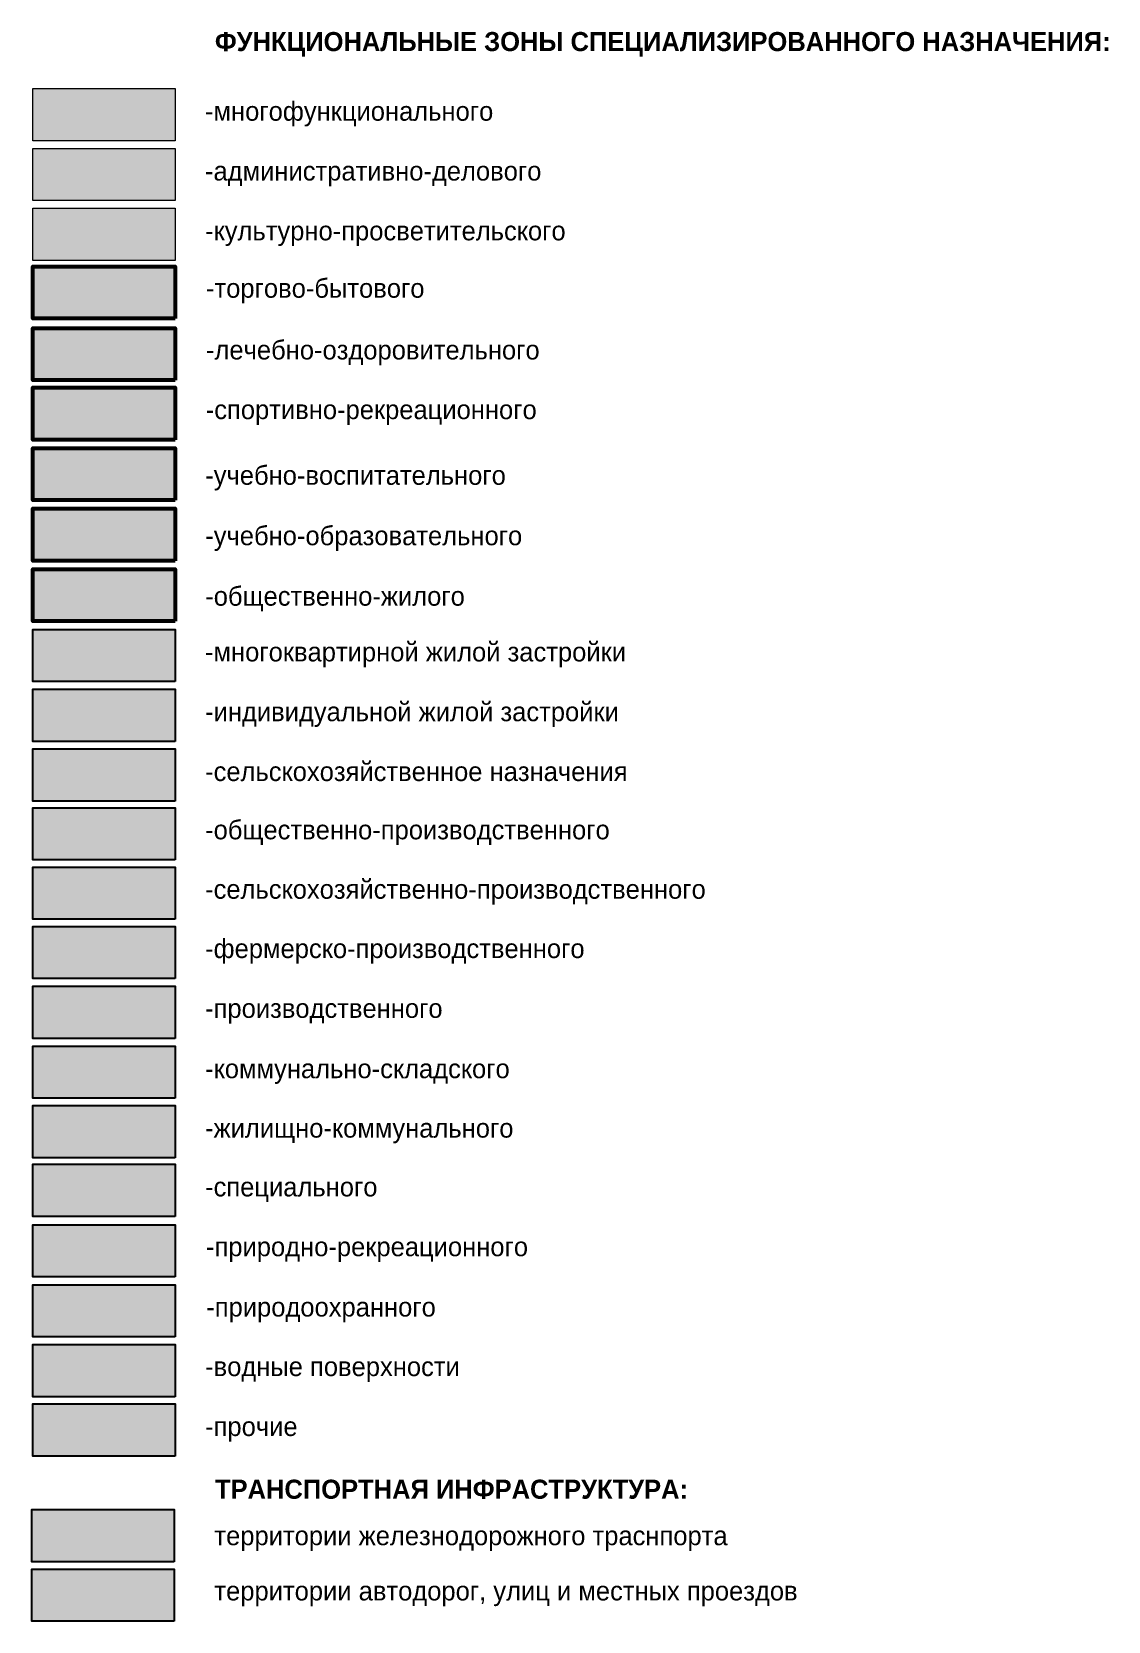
# Model space of a CAD drawing. Header units: inches. Extents: x 3360 to 6101, y 1506 to 2755.
# Drawn here: x 3360 to 4205, y 1506 to 2755 of the extents above; entities that cross this region are included whole.
import ezdxf

# ---------------------------------------------------------------- set-up
doc = ezdxf.new("R2010")
doc.units = ezdxf.units.IN
doc.header["$MEASUREMENT"] = 0
for name, color, linetype, true_color in [('1001 Зона административно-делового назначения', 9, 'Continuous', 0xcbb2cc), ('1003 Зона культурно-просветительного назначения', 21, 'Continuous', 0xf99f9f), ('1004 Зона торгово-бытового назначения', 31, 'Continuous', 0xf4b598), ('2001 Зона индивидуальной жилой застройки', 41, 'Continuous', 0xe5e57f), ('2002 Зона многоквартирной жилой застройки', 41, 'Continuous', 0xf9e79f), ('2003 Зона учебно-воспитательного назначения', 254, 'Continuous', 0xcde1b7), ('3003 Зона специального назначения', 9, 'Continuous', 0xc7d1c7), ('3004 Зона жилищно-коммунального назначения', 9, 'Continuous', 0xd7c6c1), ('5000 Территории улиц и дорог', 7, 'Continuous', 0xffffff), ('7000 Водные поверхности', 165, 'Continuous', 0x336699), ('ВРИ_14_Производственная деятельность', 254, 'Continuous', 0xcfd1eb), ('ВРИ_18_Охрана природных территорий', 77, 'Continuous', 0x597f47), ('ВРИ_19_Внешний транспорт', 253, 'Continuous', 0xada4a0), ('ВРИ_24_Фермерское хозяйство Огородничество Садоводство', 254, 'Continuous', 0xe8f2c7), ('ВРИ_25_Скотоводство Сельскохозяйственное произволство', 52, 'Continuous', 0xc0c000), ('ВРИ_26_Сельскохозяйственное производство', 33, 'Continuous', 0xb8a47f), ('ВРИ_28_Общественно-жтлое назначение', 33, 'Continuous', 0xee8e62), ('ВРИ_33_Многофункционального назначения', 243, 'Continuous', 0xc07c7e), ('ВРИ_4_Здравоохранение', 9, 'Continuous', 0xb0d9d5), ('ВРИ_6_Общее и высшее образование', 9, 'Continuous', 0xd5a9aa), ('ВРИ_9_Спорт', 71, 'Continuous', 0xb9e592), ('ОБЩ ОЗЕЛЕНЕИЕ', 9, 'Continuous', 0xc0e3b5)]:
    doc.layers.add(name, color=color, linetype=linetype, true_color=true_color)
for name, color, linetype, lineweight, true_color in [('1300 Зона общественно-производственного назначения', 253, 'Continuous', 50, 0xad84ae), ('3001 Зона коммунально-складского назначения', 254, 'Continuous', 50, 0xdcd5b6), ('4001 Зона природно-рекреационного назначения', 9, 'Continuous', 50, 0xc0e3b5), ('ОБЩЕСТВЕННАЯ СУЩ', 31, 'Continuous', 53, 0xf4b598), ('Подложка', 7, 'Continuous', 0, 0xf7faf5)]:
    doc.layers.add(name, color=color, linetype=linetype, lineweight=lineweight, true_color=true_color)
doc.layers.add('Линии постороения', color=255, linetype='Continuous', lineweight=53)
doc.layers.add('ЭКСПЛИКАЦИЯ', color=7, linetype='Continuous', lineweight=53)
doc.layers.add('РАМКА', color=7, linetype='Continuous')
doc.styles.add('PLANSHET', font='simplex.shx', dxfattribs={"height": 20})

msp = doc.modelspace()

# ---------------------------------------------------------------- texts
at = {"layer": 'ЭКСПЛИКАЦИЯ', "color": 1, "char_height": 15, "attachment_point": 1, "style": 'PLANSHET'}
for s, width, insert in [('{\\fCentury Gothic|b1|i0|c204|p34;\\C7;ФУНКЦИОНАЛЬНЫЕ ЗОНЫ\\fCentury Gothic|b1|i0|c0|p34; \\fCentury Gothic|b1|i0|c204|p34;СПЕЦИАЛИЗИРОВАННОГО НАЗНАЧЕНИЯ:}', 772.077, (3503.4, 2755.3)), ('{\\fCentury Gothic|b0|i0|c204|p34;\\C7;-многофункционального}', 412.086, (3495.6, 2700.6)), ('{\\fCentury Gothic|b0|i0|c204|p34;\\C7;-административно-делового}', 412.086, (3495.6, 2653.6)), ('{\\fCentury Gothic|b0|i0|c204|p34;\\C7;-культурно-просветительского}', 369.293, (3495.7, 2606.6)), ('{\\fCentury Gothic|b0|i0|c204|p34;\\C7;-торгово-бытового}', 369.293, (3496.4, 2561.5)), ('{\\fCentury Gothic|b0|i0|c204|p34;\\C7;-лечебно-оздоровительного}', 369.293, (3496.4, 2513)), ('{\\fCentury Gothic|b0|i0|c204|p34;\\C7;-спортивно-рекреационного}', 507.534, (3496.2, 2466.1)), ('{\\fCentury Gothic|b0|i0|c204|p34;\\C7;-учебно-воспитательного}', 746.946, (3495.8, 2414.5)), ('{\\fCentury Gothic|b0|i0|c204|p34;\\C7;-учебно-образовательного}', 746.946, (3495.8, 2367)), ('{\\fCentury Gothic|b0|i0|c204|p34;\\C7;-общественно-жилого}', 746.946, (3495.8, 2319.5)), ('{\\fCentury Gothic|b0|i0|c204|p34;\\C7;-многоквартирной жилой застройки}', 412.086, (3495.6, 2275.7)), ('{\\fCentury Gothic|b0|i0|c204|p34;\\C7;-индивидуальной жилой застройки}', 369.293, (3495.7, 2228.7)), ('{\\fCentury Gothic|b0|i0|c204|p34;\\C7;-сельскохозяйственное назначения}', 369.293, (3495.7, 2181.7)), ('{\\fCentury Gothic|b0|i0|c204|p34;\\C7;-общественно-производственного}', 507.534, (3495.7, 2135.9)), ('{\\fCentury Gothic|b0|i0|c204|p34;\\C7;-сельскохозяйственно-производственного}', 507.534, (3495.7, 2089.2)), ('{\\fCentury Gothic|b0|i0|c204|p34;\\C7;-фермерско-производственного}', 507.534, (3495.7, 2042.6)), ('{\\fCentury Gothic|b0|i0|c204|p34;\\C7;-производственного}', 507.534, (3495.7, 1995.6)), ('{\\fCentury Gothic|b0|i0|c204|p34;\\C7;-коммунально-складского}', 369.293, (3495.7, 1948.2)), ('{\\fCentury Gothic|b0|i0|c204|p34;\\C7;-жилищно-коммунального}', 369.293, (3495.7, 1901.5)), ('{\\fCentury Gothic|b0|i0|c204|p34;\\C7;-специального}', 369.293, (3495.7, 1855.3)), ('{\\fCentury Gothic|b0|i0|c204|p34;\\C7;-природно-рекреационного}', 369.293, (3496.4, 1808.3)), ('{\\fCentury Gothic|b0|i0|c204|p34;\\C7;-природоохранного}', 369.293, (3496.6, 1760.9)), ('{\\fCentury Gothic|b0|i0|c204|p34;\\C7;-водные поверхности}', 369.293, (3495.7, 1714.1)), ('{\\fCentury Gothic|b0|i0|c204|p34;\\C7;-прочие}', 369.293, (3495.7, 1667)), ('{\\fCentury Gothic|b1|i0|c204|p34;\\C7;ТРАНСПОРТНАЯ ИНФРАСТРУКТУРА:}', 532.566, (3503.4, 1617.7)), ('{\\fCentury Gothic|b0|i0|c204|p34;\\C7;территории железнодорожного траснпорта}', 645.668, (3503, 1581.2)), ('{\\fCentury Gothic|b0|i0|c204|p34;\\C7;территории автодорог, улиц и местных проездов}', 645.668, (3503, 1537.8))]:
    msp.add_mtext_dynamic_manual_height_columns(s, width=width, gutter_width=100, heights=[0], dxfattribs=dict(at, insert=insert))

# ---------------------------------------------------------------- hatches: boundary and pattern name
at = {"layer": '1001 Зона административно-делового назначения', "linetype": 'ByBlock'}
msp.add_hatch(color=256, dxfattribs=at).paths.add_polyline_path([(3472.3, 2622.8), (3360.3, 2622.8), (3360.3, 2663.8), (3472.3, 2663.8)])
at = {"layer": '1003 Зона культурно-просветительного назначения', "linetype": 'Continuous'}
h = msp.add_hatch(color=256, dxfattribs=at)
h.dxf.hatch_style = 1
h.paths.add_polyline_path([(3472.3, 2575.8), (3360.3, 2575.8), (3360.3, 2616.8), (3472.3, 2616.8)])
at = {"layer": '1004 Зона торгово-бытового назначения'}
h = msp.add_hatch(color=256, dxfattribs=at)
h.dxf.hatch_style = 1
h.paths.add_polyline_path([(3472.3, 2530.1), (3360.3, 2530.1), (3360.3, 2571.1), (3472.3, 2571.1)])
at = {"layer": '1300 Зона общественно-производственного назначения'}
h = msp.add_hatch(color=256, dxfattribs=at)
h.dxf.hatch_style = 1
h.paths.add_polyline_path([(3472.3, 2104.7), (3360.3, 2104.7), (3360.3, 2145.7), (3472.3, 2145.7)])
at = {"layer": '2001 Зона индивидуальной жилой застройки'}
h = msp.add_hatch(color=256, dxfattribs=at)
h.dxf.hatch_style = 1
h.paths.add_polyline_path([(3472.3, 2197.9), (3360.3, 2197.9), (3360.3, 2238.9), (3472.3, 2238.9)])
at = {"layer": '2002 Зона многоквартирной жилой застройки'}
h = msp.add_hatch(color=256, dxfattribs=at)
h.dxf.hatch_style = 1
h.paths.add_polyline_path([(3472.3, 2244.9), (3360.3, 2244.9), (3360.3, 2285.9), (3472.3, 2285.9)])
at = {"layer": '2003 Зона учебно-воспитательного назначения'}
h = msp.add_hatch(color=256, dxfattribs=at)
h.dxf.hatch_style = 1
h.paths.add_polyline_path([(3472.3, 2387.4), (3360.3, 2387.4), (3360.3, 2428.4), (3472.3, 2428.4)])
at = {"layer": '3001 Зона коммунально-складского назначения'}
h = msp.add_hatch(color=256, dxfattribs=at)
h.dxf.hatch_style = 1
h.paths.add_polyline_path([(3472.3, 1917.4), (3360.3, 1917.4), (3360.3, 1958.4), (3472.3, 1958.4)])
at = {"layer": '3003 Зона специального назначения'}
msp.add_hatch(color=256, dxfattribs=at).paths.add_polyline_path([(3472.3, 1824.5), (3360.3, 1824.5), (3360.3, 1865.5), (3472.3, 1865.5)])
at = {"layer": '3004 Зона жилищно-коммунального назначения', "linetype": 'Continuous'}
h = msp.add_hatch(color=256, dxfattribs=at)
h.dxf.hatch_style = 1
h.paths.add_polyline_path([(3472.3, 1870.7), (3360.3, 1870.7), (3360.3, 1911.7), (3472.3, 1911.7)])
at = {"layer": '4001 Зона природно-рекреационного назначения', "linetype": 'Continuous'}
h = msp.add_hatch(color=256, dxfattribs=at)
h.dxf.hatch_style = 1
h.paths.add_polyline_path([(3472.3, 1777), (3360.3, 1777), (3360.3, 1818), (3472.3, 1818)])
at = {"layer": '5000 Территории улиц и дорог'}
h = msp.add_hatch(color=256, dxfattribs=at)
h.dxf.hatch_style = 1
h.paths.add_polyline_path([(3471.5, 1506.5), (3359.5, 1506.5), (3359.5, 1547.5), (3471.5, 1547.5)])
at = {"layer": '7000 Водные поверхности'}
h = msp.add_hatch(color=256, dxfattribs=at)
h.dxf.hatch_style = 1
h.paths.add_polyline_path([(3472.3, 1682.9), (3360.3, 1682.9), (3360.3, 1723.9), (3472.3, 1723.9)])
at = {"layer": 'ВРИ_14_Производственная деятельность'}
h = msp.add_hatch(color=256, dxfattribs=at)
h.dxf.hatch_style = 1
h.paths.add_polyline_path([(3472.3, 1964.4), (3360.3, 1964.4), (3360.3, 2005.4), (3472.3, 2005.4)])
at = {"layer": 'ВРИ_18_Охрана природных территорий'}
h = msp.add_hatch(color=256, dxfattribs=at)
h.dxf.hatch_style = 1
h.paths.add_polyline_path([(3472.3, 1729.9), (3360.3, 1729.9), (3360.3, 1770.9), (3472.3, 1770.9)])
at = {"layer": 'ВРИ_19_Внешний транспорт'}
h = msp.add_hatch(color=256, dxfattribs=at)
h.dxf.hatch_style = 1
h.paths.add_polyline_path([(3471.5, 1553.2), (3359.5, 1553.2), (3359.5, 1594.2), (3471.5, 1594.2)])
at = {"layer": 'ВРИ_24_Фермерское хозяйство Огородничество Садоводство'}
h = msp.add_hatch(color=256, dxfattribs=at)
h.dxf.hatch_style = 1
h.paths.add_polyline_path([(3472.3, 2150.9), (3360.3, 2150.9), (3360.3, 2191.9), (3472.3, 2191.9)])
at = {"layer": 'ВРИ_25_Скотоводство Сельскохозяйственное произволство'}
h = msp.add_hatch(color=256, dxfattribs=at)
h.dxf.hatch_style = 1
h.paths.add_polyline_path([(3472.3, 2011.5), (3360.3, 2011.5), (3360.3, 2052.5), (3472.3, 2052.5)])
at = {"layer": 'ВРИ_26_Сельскохозяйственное производство'}
h = msp.add_hatch(color=256, dxfattribs=at)
h.dxf.hatch_style = 1
h.paths.add_polyline_path([(3472.3, 2058.1), (3360.3, 2058.1), (3360.3, 2099.1), (3472.3, 2099.1)])
at = {"layer": 'ВРИ_28_Общественно-жтлое назначение'}
h = msp.add_hatch(color=256, dxfattribs=at)
h.dxf.hatch_style = 1
h.paths.add_polyline_path([(3472.3, 2292.3), (3360.3, 2292.3), (3360.3, 2333.3), (3472.3, 2333.3)])
at = {"layer": 'ВРИ_33_Многофункционального назначения'}
h = msp.add_hatch(color=256, dxfattribs=at)
h.dxf.hatch_style = 1
h.paths.add_polyline_path([(3472.3, 2669.8), (3360.3, 2669.8), (3360.3, 2710.8), (3472.3, 2710.8)])
at = {"layer": 'ВРИ_4_Здравоохранение'}
h = msp.add_hatch(color=256, dxfattribs=at)
h.dxf.hatch_style = 1
h.paths.add_polyline_path([(3472.3, 2481.6), (3360.3, 2481.6), (3360.3, 2522.6), (3472.3, 2522.6)])
at = {"layer": 'ВРИ_6_Общее и высшее образование'}
h = msp.add_hatch(color=256, dxfattribs=at)
h.dxf.hatch_style = 1
h.paths.add_polyline_path([(3472.3, 2339.8), (3360.3, 2339.8), (3360.3, 2380.8), (3472.3, 2380.8)])
at = {"layer": 'ВРИ_9_Спорт'}
h = msp.add_hatch(color=256, dxfattribs=at)
h.dxf.hatch_style = 1
h.paths.add_polyline_path([(3472.3, 2434.9), (3360.3, 2434.9), (3360.3, 2475.9), (3472.3, 2475.9)])
at = {"layer": 'Подложка'}
h = msp.add_hatch(color=256, dxfattribs=at)
h.dxf.hatch_style = 1
h.paths.add_polyline_path([(3472.3, 1636.2), (3360.3, 1636.2), (3360.3, 1677.2), (3472.3, 1677.2)])

# ---------------------------------------------------------------- linework, layer by layer
at = {"layer": '7000 Водные поверхности'}
msp.add_lwpolyline([(3472.3, 1682.9), (3360.3, 1682.9), (3360.3, 1723.9), (3472.3, 1723.9)], close=True, dxfattribs=at)
at = {"layer": 'Линии постороения'}
for points in [[(3472.3, 2481.6), (3360.3, 2481.6), (3360.3, 2522.6), (3472.3, 2522.6)], [(3472.3, 2434.9), (3360.3, 2434.9), (3360.3, 2475.9), (3472.3, 2475.9)], [(3472.3, 2387.4), (3360.3, 2387.4), (3360.3, 2428.4), (3472.3, 2428.4)], [(3472.3, 2339.8), (3360.3, 2339.8), (3360.3, 2380.8), (3472.3, 2380.8)], [(3472.3, 2292.3), (3360.3, 2292.3), (3360.3, 2333.3), (3472.3, 2333.3)]]:
    msp.add_lwpolyline(points, close=True, dxfattribs=at)
at = {"layer": 'ОБЩ ОЗЕЛЕНЕИЕ'}
msp.add_lwpolyline([(3472.3, 1777), (3360.3, 1777), (3360.3, 1818), (3472.3, 1818)], close=True, dxfattribs=at)
at = {"layer": 'ОБЩЕСТВЕННАЯ СУЩ'}
msp.add_lwpolyline([(3472.3, 2530.1), (3360.3, 2530.1), (3360.3, 2571.1), (3472.3, 2571.1)], close=True, dxfattribs=at)
at = {"layer": 'Подложка'}
for points in [[(3472.3, 1636.2), (3360.3, 1636.2), (3360.3, 1677.2), (3472.3, 1677.2)], [(3471.5, 1506.5), (3359.5, 1506.5), (3359.5, 1547.5), (3471.5, 1547.5)]]:
    msp.add_lwpolyline(points, close=True, dxfattribs=at)
at = {"layer": 'РАМКА'}
for points in [[(3472.3, 2530.1), (3360.3, 2530.1), (3360.3, 2571.1), (3472.3, 2571.1)], [(3472.3, 2530.1), (3360.3, 2530.1), (3360.3, 2571.1), (3472.3, 2571.1)], [(3472.3, 2481.6), (3360.3, 2481.6), (3360.3, 2522.6), (3472.3, 2522.6)], [(3472.3, 2434.9), (3360.3, 2434.9), (3360.3, 2475.9), (3472.3, 2475.9)], [(3472.3, 2387.4), (3360.3, 2387.4), (3360.3, 2428.4), (3472.3, 2428.4)], [(3472.3, 2339.8), (3360.3, 2339.8), (3360.3, 2380.8), (3472.3, 2380.8)], [(3472.3, 2292.3), (3360.3, 2292.3), (3360.3, 2333.3), (3472.3, 2333.3)], [(3472.3, 2244.9), (3360.3, 2244.9), (3360.3, 2285.9), (3472.3, 2285.9)], [(3472.3, 2197.9), (3360.3, 2197.9), (3360.3, 2238.9), (3472.3, 2238.9)], [(3472.3, 2150.9), (3360.3, 2150.9), (3360.3, 2191.9), (3472.3, 2191.9)], [(3472.3, 2104.7), (3360.3, 2104.7), (3360.3, 2145.7), (3472.3, 2145.7)], [(3472.3, 2058.1), (3360.3, 2058.1), (3360.3, 2099.1), (3472.3, 2099.1)], [(3472.3, 2011.5), (3360.3, 2011.5), (3360.3, 2052.5), (3472.3, 2052.5)], [(3472.3, 1964.4), (3360.3, 1964.4), (3360.3, 2005.4), (3472.3, 2005.4)], [(3472.3, 1917.4), (3360.3, 1917.4), (3360.3, 1958.4), (3472.3, 1958.4)], [(3472.3, 1870.7), (3360.3, 1870.7), (3360.3, 1911.7), (3472.3, 1911.7)], [(3472.3, 1824.5), (3360.3, 1824.5), (3360.3, 1865.5), (3472.3, 1865.5)], [(3472.3, 1777), (3360.3, 1777), (3360.3, 1818), (3472.3, 1818)], [(3472.3, 1729.9), (3360.3, 1729.9), (3360.3, 1770.9), (3472.3, 1770.9)], [(3472.3, 1682.9), (3360.3, 1682.9), (3360.3, 1723.9), (3472.3, 1723.9)], [(3472.3, 1636.2), (3360.3, 1636.2), (3360.3, 1677.2), (3472.3, 1677.2)], [(3471.5, 1553.2), (3359.5, 1553.2), (3359.5, 1594.2), (3471.5, 1594.2)], [(3471.5, 1506.5), (3359.5, 1506.5), (3359.5, 1547.5), (3471.5, 1547.5)]]:
    msp.add_lwpolyline(points, close=True, dxfattribs=at)
at = {"layer": 'ЭКСПЛИКАЦИЯ', "lineweight": 5}
for points in [[(3472.3, 2669.8), (3360.3, 2669.8), (3360.3, 2710.8), (3472.3, 2710.8)], [(3472.3, 2622.8), (3360.3, 2622.8), (3360.3, 2663.8), (3472.3, 2663.8)], [(3472.3, 2575.8), (3360.3, 2575.8), (3360.3, 2616.8), (3472.3, 2616.8)]]:
    msp.add_lwpolyline(points, close=True, dxfattribs=at)

msp.set_redraw_order([(e.dxf.handle, doc.entitydb.next_handle()) for e in msp.query("TEXT MTEXT ATTDEF DIMENSION ARC_DIMENSION")])  # texts and dimensions are drawn at this point

doc.saveas('drawing.dxf')
